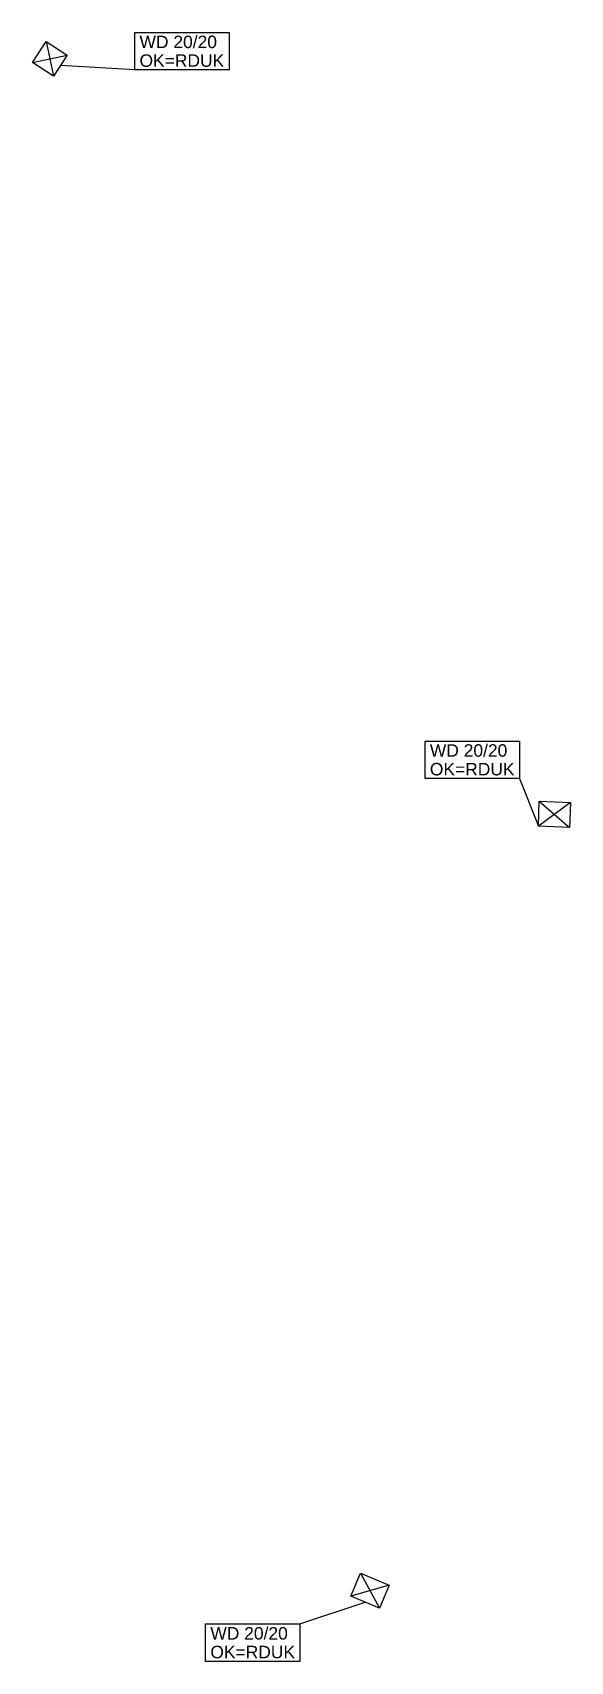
# Model space of a CAD drawing. Extents: x 18.3 to 92.3, y 20.8 to 61.6.
# Drawn here: x 87.95 to 92.26, y 35.05 to 48.12 of the extents above; entities that cross this region are included whole.
import ezdxf

# ---------------------------------------------------------------- set-up
doc = ezdxf.new("R2010")
doc.units = 0
doc.layers.add('Objekt', color=7, linetype='Continuous', lineweight=18)
doc.layers.add('Text', color=1, linetype='Continuous', lineweight=18, true_color=0xff0000)
doc.styles.get("Standard").update_dxf_attribs({"font": 'arial.ttf'})

msp = doc.modelspace()

# ---------------------------------------------------------------- texts
at = {"layer": 'Text', "color": 0, "linetype": 'ByBlock', "lineweight": -2, "ltscale": 0.18, "char_height": 0.1, "attachment_point": 1}
for s, insert in [('{\\fArial; WD 20/20 }', (88.765, 48.095)), ('{\\fArial; OK=RDUK }', (88.765, 47.945)), ('{\\fArial; WD 20/20 }', (91.093, 42.411)), ('{\\fArial; OK=RDUK }', (91.093, 42.261)), ('{\\fArial; WD 20/20 }', (89.333, 35.329)), ('{\\fArial; OK=RDUK }', (89.333, 35.179))]:
    msp.add_mtext(s, dxfattribs=dict(at, insert=insert))

# ---------------------------------------------------------------- linework, layer by layer
at = {"layer": 'Objekt', "color": 0, "linetype": 'ByBlock', "lineweight": -2, "ltscale": 0.18}
for p, q in [((87.947, 47.88), (88.056, 48.048)), ((88.056, 48.048), (88.223, 47.939)), ((88.056, 48.048), (88.114, 47.771)), ((87.947, 47.88), (88.223, 47.939)), ((88.114, 47.771), (87.947, 47.88)), ((88.223, 47.939), (88.114, 47.771)), ((92.002, 41.754), (92.009, 41.953)), ((92.259, 41.944), (92.002, 41.754)), ((92.009, 41.953), (92.259, 41.944)), ((92.009, 41.953), (92.252, 41.744)), ((92.259, 41.944), (92.252, 41.744)), ((92.252, 41.744), (92.002, 41.754)), ((90.498, 35.578), (90.575, 35.762)), ((90.575, 35.762), (90.806, 35.665)), ((90.575, 35.762), (90.728, 35.481)), ((90.806, 35.665), (90.498, 35.578)), ((90.728, 35.481), (90.498, 35.578)), ((90.806, 35.665), (90.728, 35.481))]:
    msp.add_line(p, q, dxfattribs=at)
at = {"layer": 'Text', "color": 0, "linetype": 'ByBlock', "lineweight": -2, "ltscale": 0.18}
for p, q in [((88.765, 47.82), (88.765, 48.12)), ((88.765, 48.12), (89.522, 48.12)), ((89.522, 48.12), (89.522, 47.82)), ((88.765, 47.82), (88.169, 47.855)), ((89.522, 47.82), (88.765, 47.82)), ((91.093, 42.136), (91.093, 42.436)), ((91.093, 42.436), (91.85, 42.436)), ((91.85, 42.436), (91.85, 42.136)), ((91.85, 42.136), (91.093, 42.136)), ((91.85, 42.136), (92.002, 41.754)), ((90.09, 35.354), (90.613, 35.529)), ((89.333, 35.054), (89.333, 35.354)), ((89.333, 35.354), (90.09, 35.354)), ((90.09, 35.354), (90.09, 35.054)), ((90.09, 35.054), (89.333, 35.054))]:
    msp.add_line(p, q, dxfattribs=at)

msp.set_redraw_order([(e.dxf.handle, doc.entitydb.next_handle()) for e in msp.query("TEXT MTEXT ATTDEF DIMENSION ARC_DIMENSION")])  # texts and dimensions are drawn at this point

doc.saveas('drawing.dxf')
